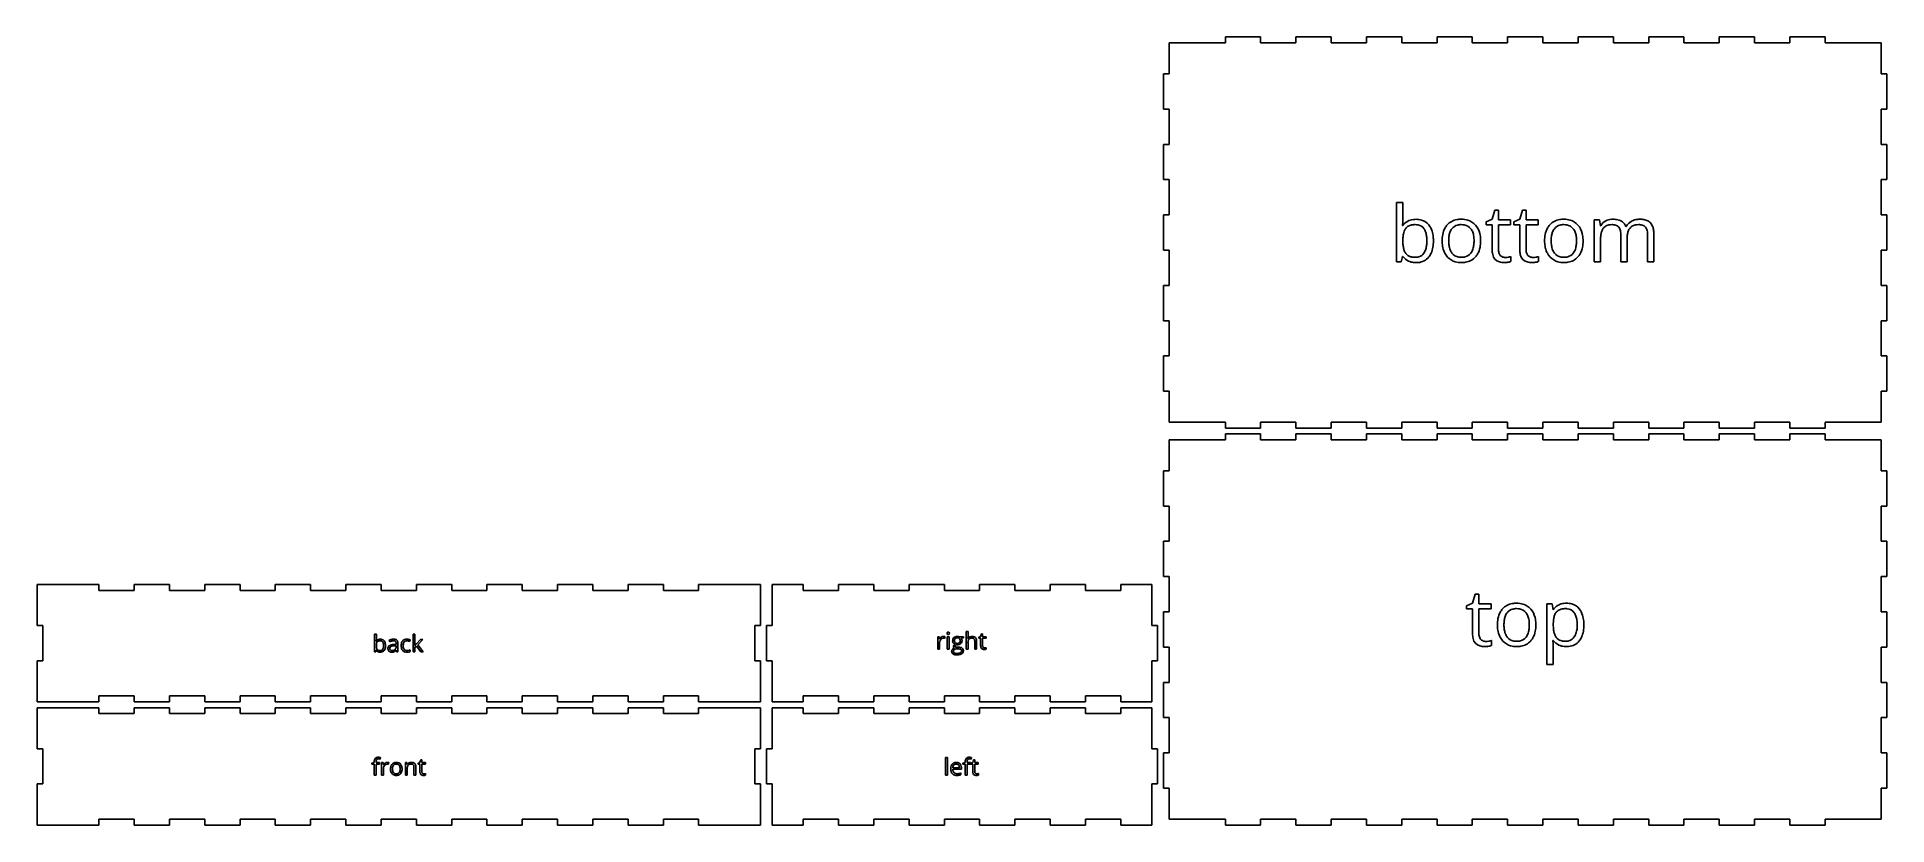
# Model space of a CAD drawing. Header units: millimetres. Extents: x 0 to 946, y 3 to 406.
import ezdxf

# ---------------------------------------------------------------- set-up
doc = ezdxf.new("R2010")
doc.units = ezdxf.units.MM

msp = doc.modelspace()

# ---------------------------------------------------------------- linework, layer by layer
at = {"layer": 'back_labelLayer'}
for p, q in [((172.56, 91.5), (172.56, 100.62)), ((172.56, 100.62), (173.53, 100.62)), ((173.49, 97.07), (173.53, 97.07)), ((173.53, 100.62), (173.53, 98.4)), ((180.45, 96.73), (180.15, 97.48)), ((182.54, 95.31), (183.63, 95.35)), ((183.61, 94.66), (182.64, 94.62)), ((183.61, 94.08), (183.61, 94.66)), ((183.63, 95.35), (183.63, 95.75)), ((184.58, 95.88), (184.58, 91.5)), ((190.87, 97.71), (190.57, 96.88)), ((192.3, 91.5), (192.3, 100.62)), ((192.3, 100.62), (193.26, 100.62)), ((193.21, 94.79), (193.26, 94.79)), ((193.26, 100.62), (193.26, 95.78)), ((194.03, 95.72), (196.1, 97.92)), ((197.26, 97.92), (194.66, 95.19)), ((194.66, 95.19), (197.44, 91.5)), ((196.1, 97.92), (197.26, 97.92)), ((173.26, 91.5), (172.56, 91.5)), ((173.46, 92.33), (173.26, 91.5)), ((173.53, 92.33), (173.46, 92.33)), ((183.67, 92.41), (183.62, 92.41)), ((183.86, 91.5), (183.67, 92.41)), ((184.58, 91.5), (183.86, 91.5)), ((190.78, 92.58), (190.78, 91.72)), ((193.26, 91.5), (192.3, 91.5)), ((193.99, 94.54), (193.26, 93.9)), ((193.26, 93.9), (193.26, 91.5)), ((196.26, 91.5), (193.99, 94.54)), ((197.44, 91.5), (196.26, 91.5))]:
    msp.add_line(p, q, dxfattribs=at)
for centre, radius, start, end in [((158.9, 98.2), 14.63, 355.72384, 358.1259), ((161.32, 98.03), 12.2, 355.47193, 355.65233), ((153.25, 98.39), 20.28, 358.1123, 0.04845), ((175.35, 95.8), 2.21, 95.18352, 145.11089), ((181.03, 94.72), 7.49, 177.61767, 180.0425), ((179.96, 94.69), 6.43, 179.77625, 185.70751), ((178.77, 94.84), 5.24, 171.0668, 177.84568), ((176.61, 95.19), 3.04, 160.89266, 171.2334), ((175.31, 95.65), 1.67, 143.33824, 161.25596), ((175, 95.85), 1.29, 120.14029, 142.42491), ((175.19, 95.5), 1.69, 100.44695, 119.67006), ((175.39, 94.48), 2.73, 89.57313, 100.73241), ((175.54, 94.71), 3.32, 89.87431, 96.81451), ((175.42, 94.96), 2.25, 78.67817, 90.37493), ((175.58, 95.05), 2.97, 74.23933, 90.56238), ((175.61, 95.77), 1.42, 35.54083, 79.80112), ((175.77, 95.78), 2.23, 38.56314, 74.06703), ((175.45, 95.66), 1.61, 32.70341, 35.52411), ((175.02, 95.41), 2.11, 15.77795, 32.01513), ((173.63, 95), 3.57, 6.16485, 16.03965), ((171.46, 94.75), 5.75, 359.7681, 6.3095), ((171.63, 94.71), 5.57, 353.49346, 0.22056), ((175.27, 95.38), 2.87, 16.47095, 38.40751), ((173.81, 94.93), 4.39, 5.13386, 16.79735), ((172.51, 94.68), 5.7, 350.65627, 0.33803), ((171.97, 94.73), 6.24, 359.87795, 5.40934), ((181.12, 93.34), 1.68, 115.49046, 182.35681), ((182.28, 93.53), 4.48, 106.35686, 118.33497), ((181.96, 91.8), 3.44, 101.3568, 117.07988), ((183.3, 90.88), 6.51, 112.21218, 115.96415), ((182.67, 92.49), 4.78, 103.62266, 112.43198), ((182.47, 92.94), 5.1, 104.51618, 106.54893), ((182.33, 93.52), 4.5, 90.07143, 104.6521), ((182.63, 88.64), 6.68, 92.46962, 101.70649), ((182.29, 94.06), 3.17, 90.44848, 103.76656), ((182.87, 87.48), 7.14, 91.8565, 96.44783), ((182.28, 94.82), 2.4, 83.65064, 90.17535), ((182.35, 93.92), 4.11, 81.56797, 90.32489), ((182.83, 85.82), 9.5, 91.7165, 92.90957), ((182.38, 95.63), 1.59, 70.57165, 83.99286), ((182.58, 96.19), 0.987, 42.72958, 71.03802), ((182.59, 95.47), 2.54, 68.22735, 81.74943), ((182.5, 96.15), 1.09, 20.40942, 41.44795), ((181.9, 95.92), 1.73, 7.82728, 20.60417), ((182.92, 96.29), 1.66, 47.86835, 68.2934), ((180.84, 95.76), 2.79, 359.6933, 8.00355), ((182.97, 96.4), 1.54, 19.23307, 46.67414), ((182.08, 96.06), 2.49, 6.33789, 19.68153), ((180.76, 95.9), 3.83, 359.80271, 6.65833), ((191.6, 94.7), 5.37, 169.89785, 180.3689), ((192.11, 94.66), 5.88, 179.93888, 183.9815), ((189.73, 95.05), 3.47, 153.08751, 170.10512), ((189.02, 95.39), 2.68, 138.65501, 152.68536), ((188.89, 95.49), 2.52, 101.49129, 138.3134), ((192.61, 94.7), 5.37, 174.53097, 180.15493), ((191.95, 94.66), 4.71, 179.70412, 188.07437), ((190.52, 94.93), 3.27, 160.14182, 175.13681), ((188.99, 95.53), 1.63, 114.42657, 161.66328), ((189.15, 95.02), 2.16, 88.71942, 112.56677), ((189.19, 94.22), 3.82, 89.58917, 102.17878), ((189.19, 95.02), 2.16, 87.67505, 89.97497), ((189.21, 93.65), 4.39, 77.77025, 89.94753), ((189.16, 94.39), 2.79, 81.69104, 87.50787), ((188.99, 93.17), 4.02, 77.29989, 81.73451), ((188.75, 92.05), 5.17, 74.7802, 77.44973), ((188.97, 92.86), 4.33, 68.32944, 74.88313), ((189.13, 93.19), 4.85, 74.67973, 77.95786), ((189.58, 94.82), 3.17, 70.09456, 74.73866), ((190.01, 95.99), 1.92, 63.50339, 70.18609), ((190.21, 96.42), 1.45, 62.92838, 63.1892), ((152.09, 97.65), 41.23, 356.02106, 356.05493), ((161.65, 97), 31.64, 356.0329, 356.64432), ((174.19, 96.27), 19.08, 356.63253, 357.49097), ((181.74, 95.94), 11.53, 357.50416, 358.33076), ((186.78, 95.8), 6.48, 358.27397, 359.89278), ((197.96, 91.46), 5.76, 142.32331, 144.7075), ((201.03, 89.1), 9.63, 140.43316, 142.33659), ((205.02, 85.81), 14.81, 139.27995, 140.4703), ((209.64, 81.83), 20.9, 138.34173, 139.28775), ((175.29, 93.58), 2.15, 215.58504, 245.83616), ((177.43, 94.43), 3.88, 185.59249, 194.20508), ((175.8, 94.01), 2.2, 193.94304, 208.02183), ((175.15, 93.67), 1.47, 208.55365, 217.56048), ((175.09, 93.65), 1.41, 218.16905, 253.80473), ((175.45, 93.96), 2.57, 245.98017, 255.54555), ((175.36, 94.46), 2.26, 253.13821, 266.84834), ((175.53, 94.33), 2.95, 255.77554, 270.31856), ((175.43, 95.32), 3.13, 266.37758, 270.05105), ((175.45, 94.14), 1.94, 269.38687, 285.86308), ((175.55, 94.68), 3.3, 269.92254, 275.54817), ((175.71, 93.7), 2.3, 274.064, 321.4081), ((175.6, 93.62), 1.4, 286.0163, 326.84973), ((174.9, 94.08), 2.23, 326.7105, 343.66616), ((173.6, 94.47), 3.59, 343.41711, 353.63694), ((175.37, 93.97), 2.73, 321.31615, 335.54363), ((174.5, 94.35), 3.69, 335.83061, 350.82548), ((181.88, 93.26), 2.45, 179.54575, 192.69491), ((181.06, 93.05), 1.6, 192.08277, 227.45207), ((181.1, 93.12), 1.67, 227.76891, 237.80504), ((181.24, 93.38), 1.97, 238.32734, 258.91835), ((181.99, 93.27), 1.54, 171.21218, 180.20578), ((181.84, 93.25), 1.39, 179.52659, 192.77871), ((181.5, 93.37), 1.04, 120.97341, 172.41799), ((181.37, 93.14), 0.906, 192.32644, 222.058), ((181.34, 93.12), 0.866, 222.58041, 229.25477), ((181.46, 93.27), 1.06, 229.78371, 254.27242), ((181.45, 94.37), 2.98, 258.67197, 270.40476), ((181.75, 92.99), 1.49, 113.58868, 121.68051), ((182.11, 92.12), 2.43, 102.79955, 113.24329), ((181.61, 93.79), 1.61, 253.93966, 266.45339), ((181.48, 95.76), 4.38, 269.95387, 273.14909), ((181.66, 94.37), 2.19, 266.07823, 270.05895), ((182.55, 90.27), 4.34, 96.35455, 102.99529), ((181.69, 94.86), 2.68, 269.5792, 282.04136), ((181.55, 94.69), 3.31, 272.93347, 281.41394), ((181.76, 93.65), 2.24, 281.29793, 293.73136), ((181.88, 94), 1.79, 281.71207, 306.45942), ((181.92, 93.23), 1.79, 294.39331, 304.73715), ((181.97, 93.85), 1.62, 306.98812, 313.85593), ((181.45, 93.91), 2.62, 304.84858, 314.85309), ((181.96, 93.85), 1.63, 314.1892, 347.42697), ((180.46, 94.91), 4.03, 314.7445, 321.70718), ((181.14, 94.06), 2.47, 346.91773, 0.28248), ((180.51, 94.08), 3.1, 359.817, 359.99895), ((190.53, 94.52), 4.29, 183.59138, 196.35395), ((189.11, 94.09), 2.81, 196.01667, 221.13493), ((188.83, 93.88), 2.47, 221.79764, 256.80204), ((190.25, 94.41), 3, 187.93153, 200.38856), ((189.33, 94.07), 2.02, 200.41833, 216.63925), ((188.95, 93.79), 1.54, 216.96953, 261.31031), ((189.12, 95.02), 3.64, 256.42439, 270.48897), ((189.12, 94.59), 2.35, 260.13598, 270.2692), ((189.11, 96.3), 4.07, 270.26583, 286.28914), ((189.16, 96.72), 5.33, 269.96555, 272.86432), ((189.24, 95.47), 4.08, 272.59803, 282.18787), ((189.52, 94.18), 2.77, 282.03443, 296.94545), ((188.86, 97.23), 5.03, 286.04608, 292.36538)]:
    msp.add_arc(centre, radius, start, end, dxfattribs=at)
at = {"layer": 'back_outsideCutPath'}
for p, q in [((0, 126), (0, 105.02)), ((13.62, 126), (0, 126)), ((31.66, 126), (13.62, 126)), ((31.66, 123), (31.66, 126)), ((49.7, 123), (31.66, 123)), ((67.74, 126), (49.7, 126)), ((49.7, 126), (49.7, 123)), ((67.74, 123), (67.74, 126)), ((85.78, 123), (67.74, 123)), ((103.82, 126), (85.78, 126)), ((85.78, 126), (85.78, 123)), ((103.82, 123), (103.82, 126)), ((121.86, 123), (103.82, 123)), ((139.9, 126), (121.86, 126)), ((121.86, 126), (121.86, 123)), ((139.9, 123), (139.9, 126)), ((157.94, 123), (139.9, 123)), ((175.98, 126), (157.94, 126)), ((157.94, 126), (157.94, 123)), ((175.98, 123), (175.98, 126)), ((194.02, 123), (175.98, 123)), ((212.06, 126), (194.02, 126)), ((194.02, 126), (194.02, 123)), ((212.06, 123), (212.06, 126)), ((230.1, 123), (212.06, 123)), ((248.14, 126), (230.1, 126)), ((230.1, 126), (230.1, 123)), ((248.14, 123), (248.14, 126)), ((266.18, 123), (248.14, 123)), ((284.22, 126), (266.18, 126)), ((266.18, 126), (266.18, 123)), ((284.22, 123), (284.22, 126)), ((302.26, 123), (284.22, 123)), ((320.3, 126), (302.26, 126)), ((302.26, 126), (302.26, 123)), ((320.3, 123), (320.3, 126)), ((338.34, 123), (320.3, 123)), ((370, 126), (338.34, 126)), ((338.34, 126), (338.34, 123)), ((370, 123.06), (370, 126)), ((370, 105.02), (370, 123.06)), ((0, 105.02), (3, 105.02)), ((3, 105.02), (3, 86.98)), ((367, 86.98), (367, 105.02)), ((367, 105.02), (370, 105.02)), ((3, 86.98), (0, 86.98)), ((0, 86.98), (0, 68.94)), ((370, 86.98), (367, 86.98)), ((370, 66), (370, 86.98)), ((0, 68.94), (0, 66)), ((31.66, 66), (31.66, 69)), ((31.66, 69), (49.7, 69)), ((49.7, 69), (49.7, 66)), ((67.74, 66), (67.74, 69)), ((67.74, 69), (85.78, 69)), ((85.78, 69), (85.78, 66)), ((103.82, 66), (103.82, 69)), ((103.82, 69), (121.86, 69)), ((121.86, 69), (121.86, 66)), ((139.9, 66), (139.9, 69)), ((139.9, 69), (157.94, 69)), ((157.94, 69), (157.94, 66)), ((175.98, 66), (175.98, 69)), ((175.98, 69), (194.02, 69)), ((194.02, 69), (194.02, 66)), ((212.06, 66), (212.06, 69)), ((212.06, 69), (230.1, 69)), ((230.1, 69), (230.1, 66)), ((248.14, 66), (248.14, 69)), ((248.14, 69), (266.18, 69)), ((266.18, 69), (266.18, 66)), ((284.22, 66), (284.22, 69)), ((284.22, 69), (302.26, 69)), ((302.26, 69), (302.26, 66)), ((320.3, 66), (320.3, 69)), ((320.3, 69), (338.34, 69)), ((338.34, 69), (338.34, 66)), ((0, 66), (31.66, 66)), ((49.7, 66), (67.74, 66)), ((85.78, 66), (103.82, 66)), ((121.86, 66), (139.9, 66)), ((157.94, 66), (175.98, 66)), ((194.02, 66), (212.06, 66)), ((230.1, 66), (248.14, 66)), ((266.18, 66), (284.22, 66)), ((302.26, 66), (320.3, 66)), ((338.34, 66), (356.38, 66)), ((356.38, 66), (370, 66))]:
    msp.add_line(p, q, dxfattribs=at)
at = {"layer": 'bottom_labelLayer'}
for p, q in [((695.2, 291), (695.2, 321.39)), ((695.2, 321.39), (698.44, 321.39)), ((698.44, 321.39), (698.44, 314.01)), ((741.04, 311.45), (744.11, 312.8)), ((744.11, 312.8), (745.47, 317.37)), ((745.47, 317.37), (747.35, 317.37)), ((747.35, 317.37), (747.35, 312.41)), ((747.35, 312.41), (753.56, 312.41)), ((753.56, 312.41), (753.56, 309.89)), ((755.16, 311.45), (758.23, 312.8)), ((758.23, 312.8), (759.59, 317.37)), ((759.59, 317.37), (761.47, 317.37)), ((761.47, 317.37), (761.47, 312.41)), ((761.47, 312.41), (767.68, 312.41)), ((767.68, 312.41), (767.68, 309.89)), ((796.27, 291), (796.27, 312.41)), ((796.27, 312.41), (798.91, 312.41)), ((798.91, 312.41), (799.44, 309.48)), ((698.29, 309.56), (698.44, 309.56)), ((741.04, 309.89), (741.04, 311.45)), ((744.11, 309.89), (741.04, 309.89)), ((744.11, 297.15), (744.11, 309.89)), ((753.56, 309.89), (747.35, 309.89)), ((747.35, 309.89), (747.35, 297.29)), ((755.16, 309.89), (755.16, 311.45)), ((758.23, 309.89), (755.16, 309.89)), ((758.23, 297.15), (758.23, 309.89)), ((767.68, 309.89), (761.47, 309.89)), ((761.47, 309.89), (761.47, 297.29)), ((799.44, 309.48), (799.59, 309.48)), ((809.91, 291), (809.91, 304.93)), ((812.48, 309.16), (812.64, 309.16)), ((813.15, 302.95), (813.15, 291)), ((823.56, 291), (823.56, 304.93)), ((826.8, 304.97), (826.8, 291)), ((698.21, 293.75), (697.52, 291)), ((698.44, 293.75), (698.21, 293.75)), ((753.71, 293.68), (753.71, 291.2)), ((767.84, 293.68), (767.84, 291.2)), ((799.52, 302.23), (799.52, 291)), ((697.52, 291), (695.2, 291)), ((799.52, 291), (796.27, 291)), ((813.15, 291), (809.91, 291)), ((826.8, 291), (823.56, 291))]:
    msp.add_line(p, q, dxfattribs=at)
for centre, radius, start, end in [((630.84, 313.95), 67.6, 358.11232, 0.04844), ((704.49, 305.34), 7.37, 95.18351, 145.1109), ((705.14, 301.69), 11.07, 89.87434, 96.81454), ((705.26, 302.85), 9.91, 74.23934, 90.56238), ((705.91, 305.25), 7.42, 38.56313, 74.06704), ((727.51, 304.14), 8.58, 99.17594, 137.98327), ((728.34, 300.21), 12.59, 89.73263, 100.07598), ((728.51, 301.9), 10.89, 73.52228, 90.56922), ((729.15, 304.22), 8.49, 41.14456, 73.21339), ((779.91, 304.14), 8.58, 99.17594, 137.98327), ((780.75, 300.21), 12.59, 89.73263, 100.07598), ((780.91, 301.9), 10.89, 73.52228, 90.56922), ((781.55, 304.22), 8.49, 41.14456, 73.21339), ((805.74, 305.09), 7.7, 93.83433, 117.50721), ((805.92, 303.5), 9.3, 89.96621, 94.28313), ((806.02, 302.18), 10.61, 77.55722, 90.5513), ((807.01, 306.42), 6.27, 52.7027, 78.00538), ((819.26, 304.57), 8.21, 95.86352, 117.96932), ((819.54, 302.57), 10.23, 89.91969, 96.26176), ((819.63, 301.53), 11.27, 79.9361, 90.38037), ((820.38, 305.59), 7.13, 62.97232, 80.16651), ((649.66, 313.32), 48.77, 355.72387, 358.1259), ((657.96, 312.75), 40.45, 355.47155, 355.65294), ((723.42, 301.74), 24.98, 177.61768, 180.04252), ((715.91, 302.12), 17.46, 171.06679, 177.84568), ((708.69, 303.29), 10.14, 160.89264, 171.23342), ((704.36, 304.83), 5.55, 143.33823, 161.25599), ((703.32, 305.51), 4.31, 120.14029, 142.4249), ((703.95, 304.34), 5.64, 100.44694, 119.67008), ((704.62, 300.93), 9.11, 89.57313, 100.73243), ((704.74, 302.55), 7.5, 78.67814, 90.37495), ((705.38, 305.24), 4.73, 35.54084, 79.80113), ((704.85, 304.87), 5.38, 32.7034, 35.52425), ((703.4, 304.04), 7.05, 15.77795, 32.01513), ((698.75, 302.67), 11.89, 6.16487, 16.03964), ((691.53, 301.84), 19.16, 359.76807, 6.30953), ((704.23, 303.94), 9.55, 16.47093, 38.40753), ((699.37, 302.42), 14.64, 5.13384, 16.79734), ((693.24, 301.77), 20.81, 359.87792, 5.40936), ((735.35, 301.84), 16.83, 169.2443, 180.38808), ((729.64, 302.97), 11.01, 150.71115, 169.46954), ((727.81, 303.9), 8.96, 138.17594, 150.22874), ((739.01, 301.8), 17.13, 173.00862, 180.24638), ((732.82, 302.59), 10.89, 162.06532, 173.16748), ((728.85, 303.91), 6.7, 142.90258, 162.37495), ((727.59, 304.8), 5.16, 103.46852, 142.31189), ((728.23, 302.33), 7.72, 89.48059, 103.8805), ((728.35, 301.87), 8.18, 79.34534, 90.31748), ((728.97, 304.64), 5.33, 37.95776, 80.40062), ((727.88, 303.87), 6.68, 20.02571, 37.43505), ((724.58, 302.66), 10.19, 7.74399, 20.06902), ((718.65, 301.81), 16.18, 359.70756, 7.89727), ((727.93, 303.18), 10.1, 13.50144, 41.07034), ((723.22, 301.94), 14.97, 1.12772, 13.88001), ((787.76, 301.84), 16.83, 169.2443, 180.38808), ((782.04, 302.97), 11.01, 150.71115, 169.46954), ((780.21, 303.9), 8.96, 138.17594, 150.22874), ((791.41, 301.8), 17.13, 173.00862, 180.24638), ((785.22, 302.59), 10.89, 162.06532, 173.16748), ((781.25, 303.91), 6.7, 142.90258, 162.37495), ((779.99, 304.8), 5.16, 103.46852, 142.31189), ((780.64, 302.33), 7.72, 89.48059, 103.8805), ((780.75, 301.87), 8.18, 79.34534, 90.31748), ((781.37, 304.64), 5.33, 37.95776, 80.40062), ((780.28, 303.87), 6.68, 20.02571, 37.43505), ((776.98, 302.66), 10.19, 7.74399, 20.06902), ((771.05, 301.81), 16.18, 359.70756, 7.89727), ((780.33, 303.18), 10.1, 13.50144, 41.07034), ((775.62, 301.94), 14.97, 1.12772, 13.88001), ((822.09, 302.24), 22.57, 178.0976, 180.02533), ((815.81, 302.52), 16.29, 171.30419, 178.35016), ((805.09, 306.25), 6.37, 117.12095, 149.54237), ((809.25, 303.55), 9.64, 161.02344, 171.44691), ((805.28, 304.95), 5.44, 143.07698, 161.39138), ((804.29, 305.62), 4.25, 123.70207, 142.30219), ((804.71, 304.89), 5.09, 101.15464, 123.06557), ((805.33, 301.99), 8.05, 89.55733, 101.48322), ((805.4, 302.45), 7.59, 85.52381, 90.07933), ((805.62, 304.65), 5.38, 72.3601, 85.95618), ((806.25, 306.53), 3.4, 41.06107, 72.89936), ((805.81, 306.24), 3.92, 20.70711, 40.02176), ((803.86, 305.5), 6, 7.98647, 20.79495), ((800.34, 304.98), 9.56, 359.69484, 8.14714), ((807.36, 307.07), 5.54, 22.20979, 51.49705), ((818.51, 305.8), 6.77, 119.40418, 150.18288), ((827.4, 303.03), 14.26, 172.37764, 180.18297), ((831.12, 302.95), 17.97, 179.89426, 180.00041), ((821.99, 303.78), 8.79, 160.87318, 172.52724), ((818.76, 304.93), 5.36, 140.97653, 161.16994), ((817.9, 305.56), 4.29, 122.35972, 140.28841), ((819.26, 304.66), 8.13, 118.25836, 120.06298), ((818.37, 304.71), 5.27, 101.00323, 121.78405), ((819, 301.7), 8.34, 89.56214, 101.29617), ((819.08, 302.52), 7.53, 85.81445, 90.06853), ((819.27, 304.65), 5.38, 72.63955, 86.2568), ((819.89, 306.52), 3.41, 41.04081, 73.17926), ((819.46, 306.24), 3.92, 20.70711, 40.02176), ((817.52, 305.5), 6, 7.98647, 20.79495), ((813.99, 304.98), 9.56, 359.69484, 8.14714), ((821.17, 307.21), 5.34, 44.229, 62.62291), ((820.93, 307.1), 5.58, 19.5612, 43.31612), ((817.54, 305.83), 9.2, 7.50419, 19.96453), ((811.93, 305.04), 14.87, 359.71074, 7.69073), ((719.88, 301.64), 21.44, 179.77626, 185.70753), ((704.28, 297.93), 7.18, 215.58502, 245.83616), ((711.43, 300.77), 12.94, 185.59249, 194.20506), ((706.01, 299.36), 7.35, 193.94304, 208.02184), ((703.82, 298.25), 4.89, 208.55364, 217.56056), ((703.64, 298.17), 4.7, 218.16905, 253.80471), ((704.52, 300.86), 7.53, 253.13824, 266.84831), ((704.76, 303.75), 10.42, 266.37757, 270.05105), ((704.84, 299.79), 6.46, 269.3869, 285.86307), ((705.69, 298.32), 7.68, 274.06401, 321.4081), ((705.32, 298.05), 4.66, 286.01629, 326.84974), ((703, 299.59), 7.44, 326.7105, 343.66617), ((698.66, 300.91), 11.98, 343.41715, 353.63691), ((692.11, 301.69), 18.58, 353.49347, 0.22055), ((704.58, 299.23), 9.11, 321.31614, 335.54361), ((701.66, 300.48), 12.29, 335.83059, 350.82549), ((695.04, 301.61), 19.01, 350.65628, 0.33804), ((734.74, 301.66), 16.22, 179.77447, 189.09329), ((730.57, 300.95), 11.99, 188.91025, 205.31714), ((729.34, 300.44), 10.66, 205.65602, 208.44614), ((727.73, 299.46), 8.78, 207.7947, 238.67579), ((738.3, 301.64), 16.42, 179.70596, 187.91607), ((732.28, 300.77), 10.33, 187.76392, 200.09768), ((728.96, 299.56), 6.8, 200.08459, 216.91316), ((727.75, 298.69), 5.31, 217.30095, 261.70991), ((728.31, 301.38), 8.05, 260.50332, 270.24767), ((728.42, 300.86), 7.53, 269.44816, 284.72557), ((729.01, 298.64), 5.24, 284.56623, 322.63338), ((729.13, 299.33), 8.64, 278.89592, 317.99791), ((727.62, 299.65), 6.96, 323.00892, 342.63905), ((723.63, 300.95), 11.15, 342.36157, 353.75376), ((717.75, 301.66), 17.08, 353.53631, 0.20142), ((728.81, 299.58), 9.04, 318.14398, 329.75661), ((727.08, 300.49), 11, 330.25071, 349.41164), ((721.44, 301.61), 16.75, 349.17619, 0.38627), ((719.16, 301.73), 19.03, 359.9919, 1.54199), ((754.3, 297.04), 10.19, 179.35509, 192.84776), ((749.18, 295.66), 4.9, 190.38177, 253.87724), ((753.88, 297.25), 6.53, 179.64166, 189.75059), ((751.57, 296.84), 4.19, 189.54797, 205.78735), ((750.62, 296.4), 3.14, 206.12946, 221.40839), ((750.52, 296.32), 3.01, 221.59491, 262.35052), ((750.77, 297.62), 4.33, 261.32661, 270.19133), ((750.81, 303.93), 10.65, 269.88036, 278.30284), ((750.91, 303.1), 9.81, 278.41545, 279.0081), ((749.71, 310.74), 17.54, 278.95894, 280.51048), ((750.85, 304.63), 11.32, 280.48476, 282.62683), ((751.85, 300.19), 6.78, 282.58764, 285.57953), ((752.35, 298.35), 4.87, 285.72405, 286.25657), ((768.42, 297.04), 10.19, 179.35509, 192.84776), ((763.3, 295.66), 4.9, 190.38177, 253.87724), ((768, 297.25), 6.53, 179.64166, 189.75059), ((765.69, 296.84), 4.19, 189.54797, 205.78735), ((764.75, 296.4), 3.14, 206.12946, 221.40839), ((764.64, 296.32), 3.01, 221.59491, 262.35052), ((764.89, 297.62), 4.33, 261.32661, 270.19133), ((764.93, 303.93), 10.65, 269.88036, 278.30284), ((765.03, 303.1), 9.81, 278.41545, 279.0081), ((763.84, 310.74), 17.54, 278.95894, 280.51048), ((764.97, 304.63), 11.32, 280.48476, 282.62683), ((765.97, 300.19), 6.78, 282.58764, 285.57953), ((766.47, 298.35), 4.87, 285.72405, 286.25657), ((787.14, 301.66), 16.22, 179.77447, 189.09329), ((782.97, 300.95), 11.99, 188.91025, 205.31714), ((781.74, 300.44), 10.66, 205.65602, 208.44614), ((780.13, 299.46), 8.78, 207.7947, 238.67579), ((790.7, 301.64), 16.42, 179.70596, 187.91607), ((784.68, 300.77), 10.33, 187.76392, 200.09768), ((781.36, 299.56), 6.8, 200.08459, 216.91316), ((780.15, 298.69), 5.31, 217.30095, 261.70991), ((780.71, 301.38), 8.05, 260.50332, 270.24767), ((780.82, 300.86), 7.53, 269.44816, 284.72557), ((781.41, 298.64), 5.24, 284.56623, 322.63338), ((781.53, 299.33), 8.64, 278.89592, 317.99791), ((780.02, 299.65), 6.96, 323.00892, 342.63905), ((776.03, 300.95), 11.15, 342.36157, 353.75376), ((770.15, 301.66), 17.08, 353.53631, 0.20142), ((781.22, 299.58), 9.04, 318.14398, 329.75661), ((779.48, 300.49), 11, 330.25071, 349.41164), ((773.84, 301.61), 16.75, 349.17619, 0.38627), ((771.56, 301.73), 19.03, 359.9919, 1.54199), ((704.82, 299.2), 8.56, 245.98016, 255.54557), ((705.11, 300.44), 9.83, 255.77554, 270.31855), ((705.17, 301.61), 11, 269.92256, 275.54818), ((727.84, 299.68), 9.03, 238.81156, 253.24283), ((728.19, 301.02), 10.41, 253.54369, 270.41825), ((728.32, 303.2), 12.59, 269.75029, 279.80332), ((750.19, 299.08), 8.47, 253.78479, 270.88525), ((750.32, 298.92), 8.31, 270.00315, 270.76042), ((750.27, 300.72), 10.11, 270.89325, 275.54839), ((749.89, 304.64), 14.05, 275.52601, 279.29397), ((750.23, 302.75), 12.13, 279.1864, 280.11422), ((750.77, 299.8), 9.13, 280.00701, 283.37354), ((751.58, 296.41), 5.64, 283.30691, 288.1198), ((752.35, 294.08), 3.19, 287.9888, 295.30485), ((764.31, 299.08), 8.47, 253.78479, 270.88525), ((764.44, 298.92), 8.31, 270.00315, 270.76042), ((764.39, 300.72), 10.11, 270.89325, 275.54839), ((764.01, 304.64), 14.05, 275.52601, 279.29397), ((764.35, 302.75), 12.13, 279.1864, 280.11422), ((764.89, 299.8), 9.13, 280.00701, 283.37354), ((765.7, 296.41), 5.64, 283.30691, 288.1198), ((766.47, 294.08), 3.19, 287.9888, 295.30485), ((780.25, 299.68), 9.03, 238.81156, 253.24283), ((780.59, 301.02), 10.41, 253.54369, 270.41825), ((780.72, 303.2), 12.59, 269.75029, 279.80332)]:
    msp.add_arc(centre, radius, start, end, dxfattribs=at)
at = {"layer": 'bottom_outsideCutPath'}
for p, q in [((579, 403), (579, 387.18)), ((589.62, 403), (579, 403)), ((607.66, 403), (589.62, 403)), ((625.7, 406), (607.66, 406)), ((607.66, 406), (607.66, 403)), ((625.7, 403), (625.7, 406)), ((643.74, 403), (625.7, 403)), ((661.78, 406), (643.74, 406)), ((643.74, 406), (643.74, 403)), ((661.78, 403), (661.78, 406)), ((679.82, 403), (661.78, 403)), ((697.86, 406), (679.82, 406)), ((679.82, 406), (679.82, 403)), ((697.86, 403), (697.86, 406)), ((715.9, 403), (697.86, 403)), ((733.94, 406), (715.9, 406)), ((715.9, 406), (715.9, 403)), ((733.94, 403), (733.94, 406)), ((751.98, 403), (733.94, 403)), ((770.02, 406), (751.98, 406)), ((751.98, 406), (751.98, 403)), ((770.02, 403), (770.02, 406)), ((788.06, 403), (770.02, 403)), ((806.1, 406), (788.06, 406)), ((788.06, 406), (788.06, 403)), ((806.1, 403), (806.1, 406)), ((824.14, 403), (806.1, 403)), ((842.18, 406), (824.14, 406)), ((824.14, 406), (824.14, 403)), ((842.18, 403), (842.18, 406)), ((860.22, 403), (842.18, 403)), ((878.26, 406), (860.22, 406)), ((860.22, 406), (860.22, 403)), ((878.26, 403), (878.26, 406)), ((896.3, 403), (878.26, 403)), ((914.34, 406), (896.3, 406)), ((896.3, 406), (896.3, 403)), ((914.34, 403), (914.34, 406)), ((943, 403), (914.34, 403)), ((943, 387.18), (943, 403)), ((579, 387.18), (576, 387.18)), ((576, 387.18), (576, 369.14)), ((946, 387.18), (943, 387.18)), ((946, 369.14), (946, 387.18)), ((576, 369.14), (579, 369.14)), ((579, 369.14), (579, 351.1)), ((943, 351.1), (943, 369.14)), ((943, 369.14), (946, 369.14)), ((579, 351.1), (576, 351.1)), ((576, 351.1), (576, 333.06)), ((946, 351.1), (943, 351.1)), ((946, 333.06), (946, 351.1)), ((576, 333.06), (579, 333.06)), ((579, 333.06), (579, 315.02)), ((943, 315.02), (943, 333.06)), ((943, 333.06), (946, 333.06)), ((579, 315.02), (576, 315.02)), ((576, 315.02), (576, 296.98)), ((946, 315.02), (943, 315.02)), ((946, 296.98), (946, 315.02)), ((576, 296.98), (579, 296.98)), ((579, 296.98), (579, 278.94)), ((943, 278.94), (943, 296.98)), ((943, 296.98), (946, 296.98)), ((579, 278.94), (576, 278.94)), ((576, 278.94), (576, 260.9)), ((946, 278.94), (943, 278.94)), ((946, 260.9), (946, 278.94)), ((576, 260.9), (579, 260.9)), ((579, 260.9), (579, 242.86)), ((943, 242.86), (943, 260.9)), ((943, 260.9), (946, 260.9)), ((579, 242.86), (576, 242.86)), ((576, 242.86), (576, 224.82)), ((946, 242.86), (943, 242.86)), ((946, 224.82), (946, 242.86)), ((576, 224.82), (579, 224.82)), ((579, 224.82), (579, 209)), ((943, 209), (943, 224.82)), ((943, 224.82), (946, 224.82)), ((579, 209), (607.66, 209)), ((607.66, 209), (607.66, 206)), ((625.7, 206), (625.7, 209)), ((625.7, 209), (643.74, 209)), ((643.74, 209), (643.74, 206)), ((661.78, 206), (661.78, 209)), ((661.78, 209), (679.82, 209)), ((679.82, 209), (679.82, 206)), ((697.86, 206), (697.86, 209)), ((697.86, 209), (715.9, 209)), ((715.9, 209), (715.9, 206)), ((733.94, 206), (733.94, 209)), ((733.94, 209), (751.98, 209)), ((751.98, 209), (751.98, 206)), ((770.02, 206), (770.02, 209)), ((770.02, 209), (788.06, 209)), ((788.06, 209), (788.06, 206)), ((806.1, 206), (806.1, 209)), ((806.1, 209), (824.14, 209)), ((824.14, 209), (824.14, 206)), ((842.18, 206), (842.18, 209)), ((842.18, 209), (860.22, 209)), ((860.22, 209), (860.22, 206)), ((878.26, 206), (878.26, 209)), ((878.26, 209), (896.3, 209)), ((896.3, 209), (896.3, 206)), ((914.34, 206), (914.34, 209)), ((914.34, 209), (932.38, 209)), ((932.38, 209), (943, 209)), ((607.66, 206), (625.7, 206)), ((643.74, 206), (661.78, 206)), ((679.82, 206), (697.86, 206)), ((715.9, 206), (733.94, 206)), ((751.98, 206), (770.02, 206)), ((788.06, 206), (806.1, 206)), ((824.14, 206), (842.18, 206)), ((860.22, 206), (878.26, 206)), ((896.3, 206), (914.34, 206))]:
    msp.add_line(p, q, dxfattribs=at)
at = {"layer": 'front_labelLayer'}
for p, q in [((171.3, 34.57), (172.45, 34.92)), ((171.3, 34.13), (171.3, 34.57)), ((172.45, 34.13), (171.3, 34.13)), ((172.45, 34.92), (172.45, 35.28)), ((172.45, 28.47), (172.45, 34.13)), ((173.42, 28.47), (172.45, 28.47)), ((173.42, 35.31), (173.42, 34.89)), ((173.42, 34.89), (175.06, 34.89)), ((175.06, 34.13), (173.42, 34.13)), ((173.42, 34.13), (173.42, 28.47)), ((175.06, 34.89), (175.06, 34.13)), ((175.72, 37.44), (175.46, 36.67)), ((176.23, 28.47), (176.23, 34.89)), ((176.23, 34.89), (177.03, 34.89)), ((177.2, 28.47), (176.23, 28.47)), ((177.03, 34.89), (177.15, 33.7)), ((177.15, 33.7), (177.19, 33.7)), ((177.2, 31.91), (177.2, 28.47)), ((179.93, 34.94), (179.79, 34.03)), ((188.38, 28.47), (188.38, 34.89)), ((188.38, 34.89), (189.17, 34.89)), ((189.35, 28.47), (188.38, 28.47)), ((189.17, 34.89), (189.33, 34.01)), ((189.33, 34.01), (189.37, 34.01)), ((189.35, 31.84), (189.35, 28.47)), ((192.77, 28.47), (192.77, 32.62)), ((193.75, 28.47), (192.77, 28.47)), ((193.75, 32.66), (193.75, 28.47)), ((194.89, 34.6), (195.81, 35.01)), ((194.89, 34.13), (194.89, 34.6)), ((195.81, 34.13), (194.89, 34.13)), ((195.81, 35.01), (196.22, 36.38)), ((195.81, 30.31), (195.81, 34.13)), ((196.22, 36.38), (196.79, 36.38)), ((196.79, 36.38), (196.79, 34.89)), ((196.79, 34.89), (198.65, 34.89)), ((198.65, 34.13), (196.79, 34.13)), ((196.79, 34.13), (196.79, 30.35)), ((198.65, 34.89), (198.65, 34.13)), ((198.7, 29.27), (198.7, 28.53))]:
    msp.add_line(p, q, dxfattribs=at)
for centre, radius, start, end in [((176.39, 35.33), 3.94, 167.5776, 180.65866), ((174.54, 35.76), 2.04, 141.74339, 168.23222), ((174.24, 35.92), 1.71, 98.25516, 139.62034), ((178.02, 35.31), 4.59, 178.19739, 180.02325), ((176.76, 35.36), 3.33, 171.65276, 178.43838), ((175.43, 35.56), 1.99, 161.84379, 171.78469), ((174.61, 35.84), 1.13, 145.06882, 162.18022), ((174.37, 35.99), 0.842, 102.76777, 144.33802), ((174.5, 34.69), 2.96, 89.66971, 99.93142), ((174.49, 35.54), 1.31, 89.48588, 103.41971), ((174.5, 34.76), 2.09, 83.07605, 89.79269), ((174.5, 34.52), 3.13, 81.56409, 89.70177), ((174.37, 33.73), 3.13, 76.51838, 83.02163), ((174.28, 32.98), 4.68, 75.97398, 81.65651), ((174, 32.17), 4.72, 71.96129, 76.59184), ((173.91, 31.41), 6.3, 73.29637, 76.09458), ((180.05, 32.09), 3.28, 139.41395, 150.60325), ((180.16, 31.92), 2.95, 173.69079, 180.08831), ((179.43, 32.03), 2.22, 138.95759, 174.54221), ((179.47, 32.59), 2.51, 124.23212, 139.41612), ((179.49, 31.97), 2.31, 135.62073, 138.8378), ((179.08, 32.44), 1.69, 89.63353, 137.08808), ((179.15, 33.07), 1.94, 89.67967, 124.44056), ((179.09, 31.84), 2.28, 87.34372, 89.96587), ((179.17, 30.54), 4.47, 84.99229, 90.12813), ((179.05, 31.14), 2.99, 81.58846, 87.19168), ((178.86, 29.85), 4.29, 77.44541, 81.63599), ((179.28, 31.74), 3.26, 78.48921, 85.02658), ((185.82, 31.72), 5.05, 169.2443, 180.38808), ((185.64, 31.67), 4.87, 179.77448, 189.09328), ((184.39, 31.45), 3.6, 188.91026, 205.31714), ((184.11, 32.06), 3.3, 150.71114, 169.46954), ((184.02, 31.3), 3.2, 205.65593, 208.4461), ((183.54, 31), 2.63, 207.7947, 238.67581), ((183.56, 32.34), 2.69, 138.17593, 150.22876), ((183.47, 32.41), 2.57, 99.17594, 137.98327), ((186.92, 31.71), 5.14, 173.00863, 180.24637), ((186.71, 31.66), 4.93, 179.70598, 187.91605), ((185.06, 31.94), 3.27, 162.06532, 173.16749), ((184.9, 31.4), 3.1, 187.7639, 200.0977), ((183.87, 32.34), 2.01, 142.90254, 162.37498), ((183.9, 31.04), 2.04, 200.08461, 216.91315), ((183.57, 31.07), 2.71, 238.81156, 253.24281), ((183.49, 32.61), 1.55, 103.46852, 142.3119), ((183.54, 30.78), 1.59, 217.30097, 261.7099), ((183.67, 31.47), 3.12, 253.54368, 270.41826), ((183.72, 31.23), 3.78, 89.73265, 100.07597), ((183.69, 31.87), 2.31, 89.4806, 103.88052), ((183.71, 31.58), 2.42, 260.50328, 270.24771), ((183.71, 32.13), 3.78, 269.75027, 279.80332), ((183.72, 31.73), 2.45, 79.34536, 90.31748), ((183.74, 31.42), 2.26, 269.44815, 284.72559), ((183.77, 31.74), 3.27, 73.52229, 90.56922), ((183.91, 32.56), 1.6, 37.95777, 80.40062), ((183.92, 30.76), 1.57, 284.56623, 322.63338), ((183.95, 30.97), 2.59, 278.89592, 317.99791), ((183.96, 32.44), 2.55, 41.14456, 73.21339), ((183.58, 32.33), 2, 20.0257, 37.43504), ((183.5, 31.06), 2.09, 323.00891, 342.63906), ((182.59, 31.96), 3.06, 7.74398, 20.06904), ((182.31, 31.45), 3.35, 342.3616, 353.75373), ((180.81, 31.71), 4.85, 359.70756, 7.89728), ((180.54, 31.67), 5.12, 353.53629, 0.20144), ((183.6, 32.12), 3.03, 13.50144, 41.07034), ((183.86, 31.04), 2.71, 318.14395, 329.75664), ((183.34, 31.31), 3.3, 330.25069, 349.41166), ((182.18, 31.75), 4.49, 1.12771, 13.88), ((181.65, 31.65), 5.02, 349.17619, 0.38625), ((180.96, 31.69), 5.71, 359.9919, 1.54205), ((193.95, 31.91), 4.6, 171.1766, 178.32177), ((195.58, 31.84), 6.23, 178.08105, 180.02371), ((191.04, 32.96), 1.97, 116.94429, 147.65257), ((192.14, 32.2), 2.77, 159.95343, 171.38013), ((191.04, 32.62), 1.59, 140.15194, 160.31464), ((190.86, 32.74), 1.37, 118.54394, 139.1927), ((191.24, 32.61), 2.37, 115.80711, 117.60686), ((191.07, 32.33), 1.83, 100.11764, 118.16026), ((191.35, 32.37), 2.63, 94.32268, 115.54543), ((191.28, 31.24), 2.94, 89.59329, 100.37181), ((191.41, 31.82), 3.18, 89.95793, 94.71086), ((191.3, 31.6), 2.58, 84.01982, 90.15102), ((191.44, 31.17), 3.84, 80.55852, 90.35385), ((191.4, 32.43), 1.74, 71.08277, 84.36915), ((191.62, 33.04), 1.1, 43.37908, 71.53861), ((191.68, 32.56), 2.43, 65.1094, 80.76383), ((191.56, 33.01), 1.16, 22.70246, 42.34195), ((191.04, 32.8), 1.72, 8.49317, 22.65797), ((191.96, 33.18), 1.75, 46.55845, 64.87825), ((190.02, 32.64), 2.75, 359.67144, 8.68773), ((191.98, 33.24), 1.69, 19.38488, 45.59971), ((191, 32.88), 2.73, 6.96335, 19.83634), ((189.5, 32.67), 4.24, 359.76315, 7.21157), ((198.87, 30.28), 3.06, 179.35508, 192.84778), ((197.34, 29.86), 1.47, 190.38177, 253.87724), ((198.74, 30.34), 1.96, 179.64165, 189.75062), ((198.05, 30.22), 1.26, 189.54794, 205.78738), ((197.77, 30.09), 0.943, 206.12949, 221.40836), ((197.64, 30.89), 2.54, 253.78479, 270.88527), ((197.74, 30.06), 0.904, 221.59493, 262.35052), ((197.81, 30.45), 1.3, 261.32654, 270.19137), ((197.82, 32.35), 3.19, 269.88033, 278.30281), ((197.55, 32.56), 4.22, 275.52606, 279.29388), ((197.65, 31.99), 3.64, 279.1865, 280.11435), ((197.85, 32.1), 2.94, 278.41546, 279.0082), ((197.81, 31.11), 2.74, 280.00702, 283.3735), ((197.5, 34.39), 5.26, 278.95901, 280.51039), ((198.06, 30.09), 1.69, 283.30688, 288.11982), ((197.84, 32.56), 3.4, 280.48467, 282.62679), ((198.14, 31.23), 2.03, 282.58766, 285.57945), ((198.29, 29.39), 0.957, 287.98894, 295.30483), ((198.29, 30.68), 1.46, 285.7245, 286.25605), ((197.68, 30.84), 2.49, 270.0035, 270.76077), ((197.66, 31.38), 3.03, 270.89321, 275.54843)]:
    msp.add_arc(centre, radius, start, end, dxfattribs=at)
at = {"layer": 'front_outsideCutPath'}
for p, q in [((0, 63), (0, 42.02)), ((13.62, 63), (0, 63)), ((31.66, 63), (13.62, 63)), ((31.66, 60), (31.66, 63)), ((49.7, 60), (31.66, 60)), ((67.74, 63), (49.7, 63)), ((49.7, 63), (49.7, 60)), ((67.74, 60), (67.74, 63)), ((85.78, 60), (67.74, 60)), ((103.82, 63), (85.78, 63)), ((85.78, 63), (85.78, 60)), ((103.82, 60), (103.82, 63)), ((121.86, 60), (103.82, 60)), ((139.9, 63), (121.86, 63)), ((121.86, 63), (121.86, 60)), ((139.9, 60), (139.9, 63)), ((157.94, 60), (139.9, 60)), ((175.98, 63), (157.94, 63)), ((157.94, 63), (157.94, 60)), ((175.98, 60), (175.98, 63)), ((194.02, 60), (175.98, 60)), ((212.06, 63), (194.02, 63)), ((194.02, 63), (194.02, 60)), ((212.06, 60), (212.06, 63)), ((230.1, 60), (212.06, 60)), ((248.14, 63), (230.1, 63)), ((230.1, 63), (230.1, 60)), ((248.14, 60), (248.14, 63)), ((266.18, 60), (248.14, 60)), ((284.22, 63), (266.18, 63)), ((266.18, 63), (266.18, 60)), ((284.22, 60), (284.22, 63)), ((302.26, 60), (284.22, 60)), ((320.3, 63), (302.26, 63)), ((302.26, 63), (302.26, 60)), ((320.3, 60), (320.3, 63)), ((338.34, 60), (320.3, 60)), ((370, 63), (338.34, 63)), ((338.34, 63), (338.34, 60)), ((370, 60.06), (370, 63)), ((370, 42.02), (370, 60.06)), ((0, 42.02), (3, 42.02)), ((3, 42.02), (3, 23.98)), ((367, 23.98), (367, 42.02)), ((367, 42.02), (370, 42.02)), ((3, 23.98), (0, 23.98)), ((0, 23.98), (0, 5.94)), ((370, 23.98), (367, 23.98)), ((370, 3), (370, 23.98)), ((0, 5.94), (0, 3)), ((0, 3), (31.66, 3)), ((31.66, 3), (31.66, 6)), ((31.66, 6), (49.7, 6)), ((49.7, 6), (49.7, 3)), ((49.7, 3), (67.74, 3)), ((67.74, 3), (67.74, 6)), ((67.74, 6), (85.78, 6)), ((85.78, 6), (85.78, 3)), ((85.78, 3), (103.82, 3)), ((103.82, 3), (103.82, 6)), ((103.82, 6), (121.86, 6)), ((121.86, 6), (121.86, 3)), ((121.86, 3), (139.9, 3)), ((139.9, 3), (139.9, 6)), ((139.9, 6), (157.94, 6)), ((157.94, 6), (157.94, 3)), ((157.94, 3), (175.98, 3)), ((175.98, 3), (175.98, 6)), ((175.98, 6), (194.02, 6)), ((194.02, 6), (194.02, 3)), ((194.02, 3), (212.06, 3)), ((212.06, 3), (212.06, 6)), ((212.06, 6), (230.1, 6)), ((230.1, 6), (230.1, 3)), ((230.1, 3), (248.14, 3)), ((248.14, 3), (248.14, 6)), ((248.14, 6), (266.18, 6)), ((266.18, 6), (266.18, 3)), ((266.18, 3), (284.22, 3)), ((284.22, 3), (284.22, 6)), ((284.22, 6), (302.26, 6)), ((302.26, 6), (302.26, 3)), ((302.26, 3), (320.3, 3)), ((320.3, 3), (320.3, 6)), ((320.3, 6), (338.34, 6)), ((338.34, 6), (338.34, 3)), ((338.34, 3), (356.38, 3)), ((356.38, 3), (370, 3))]:
    msp.add_line(p, q, dxfattribs=at)
at = {"layer": 'left_labelLayer'}
for p, q in [((464.61, 28.47), (464.61, 37.59)), ((464.61, 37.59), (465.58, 37.59)), ((465.58, 28.47), (464.61, 28.47)), ((465.58, 37.59), (465.58, 28.47)), ((472.72, 31.5), (468.29, 31.5)), ((468.32, 32.29), (471.67, 32.29)), ((472.44, 29.63), (472.44, 28.77)), ((472.72, 32.12), (472.72, 31.5)), ((473.51, 34.57), (474.66, 34.92)), ((473.51, 34.13), (473.51, 34.57)), ((474.66, 34.13), (473.51, 34.13)), ((474.66, 34.92), (474.66, 35.28)), ((474.66, 28.47), (474.66, 34.13)), ((475.63, 28.47), (474.66, 28.47)), ((475.63, 35.31), (475.63, 34.89)), ((475.63, 34.89), (477.27, 34.89)), ((477.27, 34.13), (475.63, 34.13)), ((475.63, 34.13), (475.63, 28.47)), ((477.27, 34.89), (477.27, 34.13)), ((477.59, 34.6), (478.51, 35.01)), ((477.59, 34.13), (477.59, 34.6)), ((478.51, 34.13), (477.59, 34.13)), ((477.92, 37.44), (477.67, 36.67)), ((478.51, 35.01), (478.92, 36.38)), ((478.51, 30.31), (478.51, 34.13)), ((478.92, 36.38), (479.48, 36.38)), ((479.48, 36.38), (479.48, 34.89)), ((479.48, 34.89), (481.35, 34.89)), ((481.35, 34.13), (479.48, 34.13)), ((479.48, 34.13), (479.48, 30.35)), ((481.35, 34.89), (481.35, 34.13)), ((481.39, 29.27), (481.39, 28.53))]:
    msp.add_line(p, q, dxfattribs=at)
for centre, radius, start, end in [((472.39, 31.66), 5.11, 168.95392, 180.38433), ((472.84, 31.63), 5.56, 179.98865, 181.79911), ((471.59, 31.55), 4.3, 181.35745, 194.492), ((470.72, 32), 3.41, 149.4071, 169.18539), ((470.2, 31.17), 2.86, 194.08773, 223.05382), ((470.26, 32.25), 2.88, 140.10561, 148.90676), ((469.97, 32.51), 2.49, 92.47627, 140.53864), ((470.05, 31.06), 2.68, 223.54659, 256.19569), ((472.2, 31.58), 3.9, 181.1447, 190.80071), ((471.97, 31.96), 3.67, 172.15461, 174.76147), ((471.14, 32.09), 2.83, 160.33534, 172.53153), ((470.82, 31.31), 2.5, 190.60056, 206.02754), ((470.29, 32.41), 1.92, 138.09948, 160.58661), ((470.21, 31.02), 1.83, 206.29502, 222.55577), ((469.96, 32.7), 1.48, 106.46572, 137.91762), ((470.15, 30.99), 1.77, 223.0645, 258.14014), ((470.32, 32.13), 3.78, 256.00879, 270.48482), ((470.07, 32.28), 1.92, 89.44225, 106.20893), ((470.37, 31.88), 2.68, 257.53118, 270.43194), ((470.1, 31.57), 3.44, 89.96377, 93.91768), ((470.1, 32.19), 2, 79.64683, 90.29098), ((470.13, 32.04), 2.96, 74.2126, 90.54499), ((470.37, 34.34), 5.14, 270.1984, 292.20904), ((470.24, 32.85), 1.33, 40.08232, 80.6243), ((470.43, 34.36), 6.01, 271.91199, 275.97268), ((470.32, 32.73), 2.25, 41.20648, 74.02328), ((470.64, 32.45), 4.08, 275.90545, 281.66041), ((470.11, 32.74), 1.5, 23.48217, 39.70717), ((470.54, 32.82), 4.47, 281.99361, 287.88515), ((469.54, 32.51), 2.11, 8.73425, 23.27719), ((468.36, 32.31), 3.31, 359.67452, 8.92246), ((470.11, 34.12), 5.84, 287.90228, 293.48615), ((469.96, 32.42), 2.72, 11.59943, 41.1496), ((470.12, 35.05), 5.89, 291.82559, 293.16135), ((468.76, 32.14), 3.96, 359.61477, 12.03363), ((478.6, 35.33), 3.94, 167.5776, 180.65866), ((476.75, 35.76), 2.04, 141.74339, 168.23222), ((476.45, 35.92), 1.71, 98.25516, 139.62034), ((480.23, 35.31), 4.59, 178.19739, 180.02325), ((478.97, 35.36), 3.33, 171.65276, 178.43838), ((477.64, 35.56), 1.99, 161.84379, 171.78469), ((476.82, 35.84), 1.13, 145.06882, 162.18022), ((476.58, 35.99), 0.842, 102.76777, 144.33802), ((476.71, 34.69), 2.96, 89.66971, 99.93142), ((476.7, 35.54), 1.31, 89.48588, 103.41971), ((476.7, 34.76), 2.09, 83.07605, 89.79269), ((476.71, 34.52), 3.13, 81.56409, 89.70177), ((476.58, 33.73), 3.13, 76.51838, 83.02163), ((476.49, 32.98), 4.68, 75.97398, 81.65651), ((476.21, 32.17), 4.72, 71.96129, 76.59184), ((476.12, 31.41), 6.3, 73.29637, 76.09458), ((481.57, 30.28), 3.06, 179.35508, 192.84778), ((480.03, 29.86), 1.47, 190.38177, 253.87724), ((481.44, 30.34), 1.96, 179.64165, 189.75062), ((480.75, 30.22), 1.26, 189.54794, 205.78738), ((480.47, 30.09), 0.943, 206.12949, 221.40836), ((480.33, 30.89), 2.54, 253.78479, 270.88527), ((480.43, 30.06), 0.904, 221.59493, 262.35052), ((480.51, 30.45), 1.3, 261.32654, 270.19137), ((480.52, 32.35), 3.19, 269.88033, 278.30281), ((480.25, 32.56), 4.22, 275.52606, 279.29388), ((480.35, 31.99), 3.64, 279.1865, 280.11435), ((480.55, 32.1), 2.94, 278.41546, 279.0082), ((480.51, 31.11), 2.74, 280.00702, 283.3735), ((480.19, 34.39), 5.26, 278.95901, 280.51039), ((480.75, 30.09), 1.69, 283.30688, 288.11982), ((480.53, 32.56), 3.4, 280.48467, 282.62679), ((480.83, 31.23), 2.03, 282.58766, 285.57945), ((480.98, 29.39), 0.957, 287.98894, 295.30483), ((480.98, 30.68), 1.46, 285.7245, 286.25605), ((470.36, 36.27), 7.92, 269.96688, 271.99319), ((480.37, 30.84), 2.49, 270.0035, 270.76077), ((480.36, 31.38), 3.03, 270.89321, 275.54843)]:
    msp.add_arc(centre, radius, start, end, dxfattribs=at)
at = {"layer": 'left_outsideCutPath'}
for p, q in [((376, 63), (376, 42.02)), ((391.82, 63), (376, 63)), ((391.82, 60), (391.82, 63)), ((409.86, 60), (391.82, 60)), ((427.9, 63), (409.86, 63)), ((409.86, 63), (409.86, 60)), ((427.9, 60), (427.9, 63)), ((445.94, 60), (427.9, 60)), ((463.98, 63), (445.94, 63)), ((445.94, 63), (445.94, 60)), ((463.98, 60), (463.98, 63)), ((482.02, 60), (463.98, 60)), ((500.06, 63), (482.02, 63)), ((482.02, 63), (482.02, 60)), ((500.06, 60), (500.06, 63)), ((518.1, 60), (500.06, 60)), ((536.14, 63), (518.1, 63)), ((518.1, 63), (518.1, 60)), ((536.14, 60), (536.14, 63)), ((554.18, 60), (536.14, 60)), ((570, 63), (554.18, 63)), ((554.18, 63), (554.18, 60)), ((570, 60.06), (570, 63)), ((570, 42.02), (570, 60.06)), ((376, 42.02), (373, 42.02)), ((373, 42.02), (373, 23.98)), ((573, 42.02), (570, 42.02)), ((573, 23.98), (573, 42.02)), ((373, 23.98), (376, 23.98)), ((376, 23.98), (376, 5.94)), ((570, 3), (570, 23.98)), ((570, 23.98), (573, 23.98)), ((376, 5.94), (376, 3)), ((376, 3), (391.82, 3)), ((391.82, 3), (391.82, 6)), ((391.82, 6), (409.86, 6)), ((409.86, 6), (409.86, 3)), ((409.86, 3), (427.9, 3)), ((427.9, 3), (427.9, 6)), ((427.9, 6), (445.94, 6)), ((445.94, 6), (445.94, 3)), ((445.94, 3), (463.98, 3)), ((463.98, 3), (463.98, 6)), ((463.98, 6), (482.02, 6)), ((482.02, 6), (482.02, 3)), ((482.02, 3), (500.06, 3)), ((500.06, 3), (500.06, 6)), ((500.06, 6), (518.1, 6)), ((518.1, 6), (518.1, 3)), ((518.1, 3), (536.14, 3)), ((536.14, 3), (536.14, 6)), ((536.14, 6), (554.18, 6)), ((554.18, 6), (554.18, 3)), ((554.18, 3), (570, 3))]:
    msp.add_line(p, q, dxfattribs=at)
at = {"layer": 'right_labelLayer'}
for p, q in [((460.59, 92.88), (460.59, 99.3)), ((460.59, 99.3), (461.39, 99.3)), ((461.39, 99.3), (461.5, 98.12)), ((461.5, 98.12), (461.55, 98.12)), ((461.56, 96.33), (461.56, 92.88)), ((464.28, 99.35), (464.15, 98.45)), ((465.49, 92.88), (465.49, 99.3)), ((465.49, 99.3), (466.46, 99.3)), ((466.46, 99.3), (466.46, 92.88)), ((471.56, 99.3), (473.78, 99.3)), ((473.78, 98.69), (472.59, 98.55)), ((473.78, 99.3), (473.78, 98.69)), ((475.09, 92.88), (475.09, 102)), ((475.09, 102), (476.07, 102)), ((476.02, 98.41), (476.08, 98.41)), ((476.07, 102), (476.07, 99.24)), ((476.07, 96.24), (476.07, 92.88)), ((479.49, 92.88), (479.49, 97.04)), ((480.46, 97.07), (480.46, 92.88)), ((481.61, 99.02), (482.53, 99.42)), ((481.61, 98.55), (481.61, 99.02)), ((482.53, 98.55), (481.61, 98.55)), ((482.53, 99.42), (482.94, 100.79)), ((482.53, 94.73), (482.53, 98.55)), ((482.94, 100.79), (483.5, 100.79)), ((483.5, 100.79), (483.5, 99.3)), ((483.5, 99.3), (485.37, 99.3)), ((485.37, 98.55), (483.5, 98.55)), ((483.5, 98.55), (483.5, 94.77)), ((485.37, 99.3), (485.37, 98.55)), ((461.56, 92.88), (460.59, 92.88)), ((466.46, 92.88), (465.49, 92.88)), ((471.22, 93.03), (470.06, 93.03)), ((470.4, 93.9), (471.53, 93.9)), ((476.07, 92.88), (475.09, 92.88)), ((480.46, 92.88), (479.49, 92.88)), ((485.41, 93.69), (485.41, 92.94))]:
    msp.add_line(p, q, dxfattribs=at)
for centre, radius, start, end in [((464.41, 96.5), 3.28, 139.41395, 150.60325), ((464.51, 96.33), 2.95, 173.69079, 180.08831), ((463.79, 96.45), 2.22, 138.95759, 174.54221), ((463.82, 97.01), 2.51, 124.23212, 139.41612), ((463.85, 96.39), 2.31, 135.62073, 138.8378), ((463.44, 96.85), 1.69, 89.63353, 137.08808), ((463.51, 97.48), 1.94, 89.67967, 124.44056), ((463.44, 96.26), 2.28, 87.34372, 89.96587), ((463.53, 94.96), 4.47, 84.99229, 90.12813), ((463.4, 95.55), 2.99, 81.58846, 87.19168), ((463.22, 94.26), 4.29, 77.44541, 81.63599), ((463.63, 96.16), 3.26, 78.48921, 85.02658), ((466.48, 101.05), 1.08, 170.84525, 180.35441), ((466.55, 101.04), 1.15, 179.88054, 185.36875), ((466.2, 101), 0.792, 184.99259, 198.20405), ((466.08, 101.12), 0.669, 155.96793, 171.05149), ((465.92, 100.91), 0.502, 197.79341, 224.89413), ((465.88, 101.21), 0.455, 133.78793, 155.91719), ((465.95, 101.13), 0.562, 92.64465, 133.471), ((465.95, 100.94), 0.546, 225.13006, 249.90018), ((465.97, 101.01), 0.618, 250.50006, 270.59789), ((465.98, 100.95), 0.742, 89.96924, 93.76415), ((465.99, 101.12), 0.573, 46.37083, 90.88791), ((465.99, 100.96), 0.567, 269.17883, 314.28074), ((466.04, 101.18), 0.491, 17.72525, 46.44733), ((466.05, 100.9), 0.475, 313.61539, 332.26782), ((465.91, 100.97), 0.634, 332.63217, 350.07061), ((465.78, 101.08), 0.772, 4.94267, 18.19019), ((465.55, 101.04), 1.01, 349.83442, 0.38915), ((465.44, 101.05), 1.11, 359.88477, 5.31818), ((471.03, 97.25), 2.81, 166.81959, 180.48395), ((470.68, 97.22), 2.45, 179.97602, 183.62069), ((470.23, 97.17), 2.01, 183.01607, 212.31232), ((470.1, 97.48), 1.85, 132.32877, 167.33408), ((470.32, 97.23), 2.11, 212.47127, 215.88752), ((469.68, 94.29), 1.11, 161.72262, 180.48433), ((470, 96.98), 1.71, 215.16409, 247.47479), ((469.56, 94.32), 0.986, 144.49635, 161.33511), ((469.88, 94.08), 1.39, 132.72587, 144.14803), ((470.22, 97.3), 2.07, 106.2189, 131.53775), ((470.41, 93.52), 2.16, 125.22127, 132.8655), ((470.93, 92.79), 3.06, 121.23521, 125.37955), ((471.74, 97.25), 2.56, 175.33927, 180.08645), ((471.08, 97.23), 1.9, 179.56173, 191.65293), ((471, 97.32), 1.82, 162.59118, 175.7343), ((470.42, 97.09), 1.22, 191.35552, 213.36602), ((470.39, 97.53), 1.17, 135.58398, 163.0016), ((470.26, 97), 1.04, 213.95738, 227.79711), ((470.17, 94.42), 0.732, 147.53694, 180.2592), ((470.34, 97.55), 1.12, 122.52114, 134.99672), ((470.41, 94.26), 1.02, 128.0882, 147.14001), ((470.4, 97.17), 1.26, 228.26208, 254.73411), ((470.54, 96.28), 3.13, 93.63298, 106.54087), ((470.45, 97.37), 1.33, 101.06203, 121.97391), ((470.85, 93.71), 1.73, 117.39347, 128.40952), ((470.54, 97.84), 2.64, 259.49628, 263.39051), ((470.58, 97.77), 1.89, 254.40163, 267.43489), ((470.59, 96.67), 2.04, 89.58593, 101.33343), ((470.59, 98.32), 3.13, 263.48364, 270.12717), ((470.64, 95.13), 4.3, 89.93803, 94.02677), ((470.62, 98.39), 2.5, 267.01547, 270.03222), ((470.6, 99.42), 4.22, 269.96914, 272.93128), ((470.63, 96.6), 2.12, 76.10954, 90.70282), ((470.65, 98), 2.12, 269.22566, 284.37735), ((470.66, 95.69), 3.73, 82.58523, 90.18493), ((470.67, 98.41), 3.21, 272.53347, 285.25799), ((470.77, 96.58), 2.84, 74.00892, 82.56947), ((470.9, 97.57), 1.1, 13.95356, 77.66738), ((470.94, 97), 1.07, 282.77968, 346.48284), ((470.96, 97.4), 2.16, 284.93157, 310.62228), ((469.96, 97.3), 2.09, 359.18065, 15.04317), ((470.08, 97.24), 1.97, 345.43625, 0.74659), ((471.19, 97.13), 1.8, 310.60977, 342.09238), ((471.35, 97.57), 1.58, 29.45839, 38.35768), ((470.7, 97.2), 2.32, 23.18455, 29.5422), ((470.08, 96.93), 3, 21.25079, 23.34876), ((471.13, 97.34), 1.87, 6.85051, 20.9872), ((470.78, 97.24), 2.23, 342.565, 0.59577), ((470.61, 97.27), 2.4, 359.87104, 7.04324), ((472.25, 98.95), 3.8, 351.97136, 354.96184), ((470.29, 99.12), 5.77, 354.9828, 357.89442), ((467.32, 99.23), 8.75, 357.86742, 0.06833), ((480.72, 96.32), 4.65, 171.32022, 178.34068), ((482.34, 96.24), 6.28, 178.10797, 180.02301), ((477.73, 97.38), 1.94, 119.83158, 147.97259), ((478.91, 96.6), 2.81, 160.15669, 171.5313), ((477.78, 97.02), 1.62, 140.62083, 160.50486), ((477.57, 97.16), 1.36, 118.45513, 139.67059), ((477.96, 97.02), 2.37, 116.6658, 120.41833), ((478.01, 96.91), 2.5, 96.66526, 116.37823), ((477.78, 96.75), 1.83, 100.10678, 118.08476), ((477.99, 95.65), 2.94, 89.59195, 100.35952), ((478.1, 96.25), 3.16, 89.89273, 96.9959), ((478.02, 96.02), 2.58, 84.01982, 90.15102), ((478.13, 95.46), 3.95, 80.68629, 90.35374), ((478.12, 96.85), 1.74, 71.08277, 84.36915), ((478.33, 97.46), 1.1, 43.37908, 71.53861), ((478.38, 96.91), 2.48, 65.60228, 80.88443), ((478.28, 97.43), 1.16, 22.70246, 42.34195), ((477.76, 97.21), 1.72, 8.49317, 22.65797), ((478.67, 97.57), 1.75, 46.7401, 65.41304), ((476.74, 97.05), 2.75, 359.67144, 8.68773), ((478.69, 97.64), 1.69, 19.22043, 45.76607), ((477.72, 97.28), 2.73, 6.47341, 19.64678), ((476.26, 97.09), 4.21, 359.7945, 6.77442), ((485.59, 94.69), 3.06, 179.35508, 192.84778), ((485.46, 94.76), 1.96, 179.64165, 189.75062), ((469.2, 91.82), 1.49, 138.39162, 181.00527), ((469.77, 91.79), 2.05, 179.97854, 183.02271), ((469.3, 91.74), 1.58, 182.20799, 207.74617), ((469.26, 91.76), 1.55, 208.90362, 236.42315), ((469.36, 91.68), 1.7, 113.81213, 138.34962), ((469.67, 92.34), 2.26, 235.96682, 251.2229), ((469.68, 94.28), 1.12, 179.98388, 182.93771), ((469.47, 94.25), 0.902, 182.17674, 215.34153), ((470.21, 91.82), 1.56, 168.25806, 180.382), ((469.63, 91.79), 0.977, 179.22078, 200.93551), ((469.66, 91.03), 2.41, 102.28706, 114.11729), ((469.69, 91.94), 1.02, 130.79447, 169.04136), ((469.52, 91.76), 0.859, 202.02869, 236.14576), ((469.71, 94.43), 1.2, 215.46493, 217.17482), ((469.57, 94.31), 1.01, 216.58614, 245.49687), ((470.05, 93.47), 3.45, 251.2102, 262.70639), ((469.76, 91.85), 1.14, 117.23044, 130.50236), ((469.69, 91.99), 1.14, 235.06357, 238.50396), ((469.89, 92.35), 1.56, 239.1066, 254.48631), ((469.9, 91.56), 1.46, 99.81031, 116.82294), ((469.94, 94.41), 0.504, 179.29189, 198.35807), ((469.84, 94.39), 0.407, 199.22919, 239.56912), ((470.17, 93.29), 2.53, 254.23244, 263.49371), ((470.32, 95.45), 5.45, 262.56349, 270.26991), ((469.92, 94.49), 0.54, 238.21978, 239.84629), ((469.98, 94.62), 0.682, 240.73023, 254.5027), ((470.04, 90.79), 2.24, 89.64354, 100.02088), ((470.17, 95.27), 1.35, 254.16364, 262.21233), ((470.34, 94.73), 3.99, 263.41085, 270.14573), ((470.32, 96.3), 2.39, 262.05552, 267.2084), ((470.39, 97.6), 3.7, 267.09186, 270.08632), ((470.38, 97.71), 7.71, 269.7545, 276.61696), ((470.38, 97.28), 6.54, 269.79576, 275.39909), ((470.35, 95.74), 5, 269.90829, 270.00005), ((470.62, 94.77), 4.01, 275.2957, 283.35158), ((471.24, 86.84), 6.19, 86.50544, 90.13989), ((470.72, 94.84), 4.82, 276.494, 286.49535), ((471.55, 89.92), 3.98, 81.5744, 90.30599), ((471.02, 93.13), 2.32, 283.13707, 295.8573), ((471.4, 89.36), 3.66, 81.41719, 86.57571), ((471.65, 91.04), 1.97, 73.40997, 81.59068), ((471.32, 92.48), 1.62, 296.40485, 301.80093), ((471.27, 93.02), 2.92, 286.25422, 302.52799), ((471.77, 91.35), 2.54, 68.36712, 81.73994), ((471.43, 92.32), 1.42, 301.22305, 318.62383), ((471.96, 92.04), 0.923, 58.99718, 73.85867), ((472.11, 92.31), 0.613, 31.5096, 58.07771), ((471.69, 92.08), 1.06, 319.07654, 1.14069), ((471.95, 92.22), 0.797, 10.66094, 30.93611), ((472.06, 92.07), 1.76, 52.18795, 68.25007), ((471.44, 92.11), 1.32, 359.5461, 10.99049), ((471.57, 92.49), 2.31, 303.18675, 304.17261), ((471.9, 92.08), 1.79, 302.99037, 339.54944), ((472.26, 92.34), 1.42, 8.62013, 51.89826), ((471.59, 92.16), 2.11, 340.52688, 0.72017), ((471.56, 92.2), 2.14, 359.74309, 9.73265), ((484.05, 94.28), 1.47, 190.38177, 253.87724), ((484.77, 94.63), 1.26, 189.54794, 205.78738), ((484.49, 94.5), 0.943, 206.12949, 221.40836), ((484.35, 95.31), 2.54, 253.78479, 270.88527), ((484.45, 94.48), 0.904, 221.59493, 262.35052), ((484.53, 94.87), 1.3, 261.32654, 270.19137), ((484.39, 95.26), 2.49, 270.0035, 270.76077), ((484.38, 95.8), 3.03, 270.89321, 275.54843), ((484.54, 96.76), 3.19, 269.88033, 278.30281), ((484.27, 96.98), 4.22, 275.52606, 279.29388), ((484.37, 96.41), 3.64, 279.1865, 280.11435), ((484.57, 96.51), 2.94, 278.41546, 279.0082), ((484.53, 95.52), 2.74, 280.00702, 283.3735), ((484.21, 98.8), 5.26, 278.95901, 280.51039), ((484.77, 94.5), 1.69, 283.30688, 288.11982), ((484.55, 96.97), 3.4, 280.48467, 282.62679), ((484.85, 95.64), 2.03, 282.58766, 285.57945), ((485, 93.81), 0.957, 287.98894, 295.30483), ((485, 95.09), 1.46, 285.7245, 286.25605)]:
    msp.add_arc(centre, radius, start, end, dxfattribs=at)
at = {"layer": 'right_outsideCutPath'}
for p, q in [((376, 126), (376, 105.02)), ((391.82, 126), (376, 126)), ((391.82, 123), (391.82, 126)), ((409.86, 123), (391.82, 123)), ((427.9, 126), (409.86, 126)), ((409.86, 126), (409.86, 123)), ((427.9, 123), (427.9, 126)), ((445.94, 123), (427.9, 123)), ((463.98, 126), (445.94, 126)), ((445.94, 126), (445.94, 123)), ((463.98, 123), (463.98, 126)), ((482.02, 123), (463.98, 123)), ((500.06, 126), (482.02, 126)), ((482.02, 126), (482.02, 123)), ((500.06, 123), (500.06, 126)), ((518.1, 123), (500.06, 123)), ((536.14, 126), (518.1, 126)), ((518.1, 126), (518.1, 123)), ((536.14, 123), (536.14, 126)), ((554.18, 123), (536.14, 123)), ((570, 126), (554.18, 126)), ((554.18, 126), (554.18, 123)), ((570, 123.06), (570, 126)), ((570, 105.02), (570, 123.06)), ((376, 105.02), (373, 105.02)), ((373, 105.02), (373, 86.98)), ((573, 105.02), (570, 105.02)), ((573, 86.98), (573, 105.02)), ((373, 86.98), (376, 86.98)), ((376, 86.98), (376, 68.94)), ((570, 66), (570, 86.98)), ((570, 86.98), (573, 86.98)), ((376, 68.94), (376, 66)), ((391.82, 66), (391.82, 69)), ((391.82, 69), (409.86, 69)), ((409.86, 69), (409.86, 66)), ((427.9, 66), (427.9, 69)), ((427.9, 69), (445.94, 69)), ((445.94, 69), (445.94, 66)), ((463.98, 66), (463.98, 69)), ((463.98, 69), (482.02, 69)), ((482.02, 69), (482.02, 66)), ((500.06, 66), (500.06, 69)), ((500.06, 69), (518.1, 69)), ((518.1, 69), (518.1, 66)), ((536.14, 66), (536.14, 69)), ((536.14, 69), (554.18, 69)), ((554.18, 69), (554.18, 66)), ((376, 66), (391.82, 66)), ((409.86, 66), (427.9, 66)), ((445.94, 66), (463.98, 66)), ((482.02, 66), (500.06, 66)), ((518.1, 66), (536.14, 66)), ((554.18, 66), (570, 66))]:
    msp.add_line(p, q, dxfattribs=at)
at = {"layer": 'top_labelLayer'}
for p, q in [((731.02, 115.07), (734.09, 116.42)), ((731.02, 113.51), (731.02, 115.07)), ((734.09, 116.42), (735.45, 120.99)), ((735.45, 120.99), (737.33, 120.99)), ((737.33, 120.99), (737.33, 116.03)), ((737.33, 116.03), (743.54, 116.03)), ((743.54, 116.03), (743.54, 113.51)), ((772.13, 85.01), (772.13, 116.03)), ((772.13, 116.03), (774.77, 116.03)), ((774.77, 116.03), (775.22, 113.1)), ((734.09, 113.51), (731.02, 113.51)), ((734.09, 100.77), (734.09, 113.51)), ((743.54, 113.51), (737.33, 113.51)), ((737.33, 113.51), (737.33, 100.91)), ((775.22, 113.1), (775.37, 113.1)), ((775.37, 106.07), (775.37, 105.34)), ((743.7, 97.3), (743.7, 94.82)), ((775.37, 97.38), (775.14, 97.38)), ((775.37, 93.82), (775.37, 85.01)), ((775.37, 85.01), (772.13, 85.01))]:
    msp.add_line(p, q, dxfattribs=at)
for centre, radius, start, end in [((755.77, 107.76), 8.58, 99.17594, 137.98327), ((756.61, 103.83), 12.59, 89.73263, 100.07598), ((756.5, 105.95), 7.72, 89.48059, 103.8805), ((756.61, 105.49), 8.18, 79.34534, 90.31748), ((756.77, 105.52), 10.89, 73.52228, 90.56922), ((757.23, 108.26), 5.33, 37.95776, 80.40062), ((757.41, 107.85), 8.49, 41.14456, 73.21339), ((782.52, 108.08), 8.73, 132.3565, 144.91959), ((781.18, 109.54), 6.75, 115.40061, 132.31184), ((781.7, 108.27), 8.12, 97.70663, 114.88215), ((781.56, 104.32), 9.34, 89.59043, 100.35017), ((782.07, 105.91), 10.51, 89.84683, 97.94743), ((781.64, 106.69), 6.98, 84.03791, 90.08483), ((782.19, 106.48), 9.94, 74.19236, 90.57852), ((781.94, 108.6), 5.04, 35.44816, 85.22666), ((782.88, 108.98), 7.35, 38.05234, 74.04173), ((763.61, 105.46), 16.83, 169.2443, 180.38808), ((763, 105.28), 16.22, 179.77447, 189.09329), ((757.9, 106.59), 11.01, 150.71115, 169.46954), ((756.07, 107.52), 8.96, 138.17594, 150.22874), ((767.27, 105.42), 17.13, 173.00862, 180.24638), ((766.56, 105.26), 16.42, 179.70596, 187.91607), ((761.08, 106.21), 10.89, 162.06532, 173.16748), ((757.11, 107.53), 6.7, 142.90258, 162.37495), ((755.85, 108.42), 5.16, 103.46852, 142.31189), ((756.14, 107.49), 6.68, 20.02571, 37.43505), ((752.84, 106.28), 10.19, 7.74399, 20.06902), ((746.91, 105.43), 16.18, 359.70756, 7.89727), ((746.01, 105.28), 17.08, 353.53631, 0.20142), ((756.19, 106.8), 10.1, 13.50144, 41.07034), ((751.48, 105.56), 14.97, 1.12772, 13.88001), ((749.7, 105.23), 16.75, 349.17619, 0.38627), ((747.42, 105.35), 19.03, 359.9919, 1.54199), ((796.01, 105.87), 20.64, 178.06628, 179.44734), ((796.81, 105.26), 21.44, 179.77626, 185.70753), ((790.91, 106.11), 15.53, 171.08685, 178.32474), ((784.9, 107.08), 9.45, 160.28956, 171.24531), ((781.25, 108.42), 5.55, 141.88904, 160.59732), ((780.21, 109.15), 4.28, 118.55694, 141.02434), ((780.89, 107.82), 5.78, 100.08682, 118.19179), ((780.48, 107.5), 6.87, 19.89914, 35.89802), ((777.21, 106.31), 10.35, 7.71496, 19.88596), ((771.26, 105.47), 16.36, 359.71084, 7.86104), ((770.35, 105.35), 17.27, 354.84022, 0.11746), ((780.98, 107.53), 9.74, 16.3356, 37.90906), ((776, 105.99), 14.95, 4.57666, 16.60888), ((771.97, 105.23), 19.01, 350.65628, 0.33804), ((769.87, 105.38), 21.11, 359.90034, 4.90182), ((744.28, 100.66), 10.19, 179.35509, 192.84776), ((739.16, 99.28), 4.9, 190.38177, 253.87724), ((743.86, 100.87), 6.53, 179.64166, 189.75059), ((741.55, 100.46), 4.19, 189.54797, 205.78735), ((740.6, 100.02), 3.14, 206.12946, 221.40839), ((740.5, 99.94), 3.01, 221.59491, 262.35052), ((740.75, 101.24), 4.33, 261.32661, 270.19133), ((740.79, 107.55), 10.65, 269.88036, 278.30284), ((740.89, 106.72), 9.81, 278.41545, 279.0081), ((739.69, 114.36), 17.54, 278.95894, 280.51048), ((741.56, 100.03), 5.64, 283.30691, 288.1198), ((740.83, 108.25), 11.32, 280.48476, 282.62683), ((741.83, 103.81), 6.78, 282.58764, 285.57953), ((742.33, 97.7), 3.19, 287.9888, 295.30485), ((742.33, 101.97), 4.87, 285.72405, 286.25657), ((758.83, 104.57), 11.99, 188.91025, 205.31714), ((757.6, 104.06), 10.66, 205.65602, 208.44614), ((755.99, 103.08), 8.78, 207.7947, 238.67579), ((760.54, 104.39), 10.33, 187.76392, 200.09768), ((757.22, 103.18), 6.8, 200.08459, 216.91316), ((756.1, 103.3), 9.03, 238.81156, 253.24283), ((756.01, 102.31), 5.31, 217.30095, 261.70991), ((756.45, 104.64), 10.41, 253.54369, 270.41825), ((756.57, 105), 8.05, 260.50332, 270.24767), ((756.68, 104.48), 7.53, 269.44816, 284.72557), ((757.27, 102.26), 5.24, 284.56623, 322.63338), ((757.39, 102.95), 8.64, 278.89592, 317.99791), ((755.88, 103.27), 6.96, 323.00892, 342.63905), ((751.89, 104.57), 11.15, 342.36157, 353.75376), ((757.08, 103.2), 9.04, 318.14398, 329.75661), ((755.34, 104.11), 11, 330.25071, 349.41164), ((744.7, 93.53), 30.68, 2.95032, 7.20209), ((749.66, 93.81), 25.71, 0.03183, 2.90159), ((781.21, 101.55), 7.18, 215.58502, 245.83616), ((788.36, 104.39), 12.94, 185.59249, 194.20506), ((782.95, 102.98), 7.35, 193.94304, 208.02184), ((780.76, 101.87), 4.89, 208.55364, 217.56056), ((780.58, 101.8), 4.7, 218.16905, 253.80471), ((781.76, 102.82), 8.56, 245.98016, 255.54557), ((781.45, 104.49), 7.53, 253.13824, 266.84831), ((781.69, 107.37), 10.42, 266.37757, 270.05105), ((781.78, 102.41), 5.46, 269.2257, 292.04304), ((782.63, 101.94), 7.68, 274.06401, 321.4081), ((781.85, 101.97), 5.03, 293.14297, 324.13539), ((780.76, 102.9), 6.46, 323.1616, 325.01523), ((779.58, 103.62), 7.84, 325.57538, 344.15046), ((775.53, 104.82), 12.07, 343.93362, 355.11374), ((781.51, 102.85), 9.11, 321.31614, 335.54361), ((778.6, 104.1), 12.29, 335.83059, 350.82549), ((740.17, 102.7), 8.47, 253.78479, 270.88525), ((740.3, 102.54), 8.31, 270.00315, 270.76042), ((740.25, 104.34), 10.11, 270.89325, 275.54839), ((739.87, 108.26), 14.05, 275.52601, 279.29397), ((740.21, 106.37), 12.13, 279.1864, 280.11422), ((740.75, 103.42), 9.13, 280.00701, 283.37354), ((756.58, 106.82), 12.59, 269.75029, 279.80332), ((782.04, 104.06), 9.83, 255.77554, 270.31855), ((782.11, 105.23), 11, 269.92256, 275.54818)]:
    msp.add_arc(centre, radius, start, end, dxfattribs=at)
at = {"layer": 'top_outsideCutPath'}
for p, q in [((579, 200), (579, 184.18)), ((589.62, 200), (579, 200)), ((607.66, 200), (589.62, 200)), ((625.7, 203), (607.66, 203)), ((607.66, 203), (607.66, 200)), ((625.7, 200), (625.7, 203)), ((643.74, 200), (625.7, 200)), ((661.78, 203), (643.74, 203)), ((643.74, 203), (643.74, 200)), ((661.78, 200), (661.78, 203)), ((679.82, 200), (661.78, 200)), ((697.86, 203), (679.82, 203)), ((679.82, 203), (679.82, 200)), ((697.86, 200), (697.86, 203)), ((715.9, 200), (697.86, 200)), ((733.94, 203), (715.9, 203)), ((715.9, 203), (715.9, 200)), ((733.94, 200), (733.94, 203)), ((751.98, 200), (733.94, 200)), ((770.02, 203), (751.98, 203)), ((751.98, 203), (751.98, 200)), ((770.02, 200), (770.02, 203)), ((788.06, 200), (770.02, 200)), ((806.1, 203), (788.06, 203)), ((788.06, 203), (788.06, 200)), ((806.1, 200), (806.1, 203)), ((824.14, 200), (806.1, 200)), ((842.18, 203), (824.14, 203)), ((824.14, 203), (824.14, 200)), ((842.18, 200), (842.18, 203)), ((860.22, 200), (842.18, 200)), ((878.26, 203), (860.22, 203)), ((860.22, 203), (860.22, 200)), ((878.26, 200), (878.26, 203)), ((896.3, 200), (878.26, 200)), ((914.34, 203), (896.3, 203)), ((896.3, 203), (896.3, 200)), ((914.34, 200), (914.34, 203)), ((943, 200), (914.34, 200)), ((943, 184.18), (943, 200)), ((579, 184.18), (576, 184.18)), ((576, 184.18), (576, 166.14)), ((946, 184.18), (943, 184.18)), ((946, 166.14), (946, 184.18)), ((576, 166.14), (579, 166.14)), ((579, 166.14), (579, 148.1)), ((943, 148.1), (943, 166.14)), ((943, 166.14), (946, 166.14)), ((579, 148.1), (576, 148.1)), ((576, 148.1), (576, 130.06)), ((946, 148.1), (943, 148.1)), ((946, 130.06), (946, 148.1)), ((576, 130.06), (579, 130.06)), ((579, 130.06), (579, 112.02)), ((943, 112.02), (943, 130.06)), ((943, 130.06), (946, 130.06)), ((579, 112.02), (576, 112.02)), ((576, 112.02), (576, 93.98)), ((946, 112.02), (943, 112.02)), ((946, 93.98), (946, 112.02)), ((576, 93.98), (579, 93.98)), ((579, 93.98), (579, 75.94)), ((943, 75.94), (943, 93.98)), ((943, 93.98), (946, 93.98)), ((579, 75.94), (576, 75.94)), ((576, 75.94), (576, 57.9)), ((946, 75.94), (943, 75.94)), ((946, 57.9), (946, 75.94)), ((576, 57.9), (579, 57.9)), ((579, 57.9), (579, 39.86)), ((943, 39.86), (943, 57.9)), ((943, 57.9), (946, 57.9)), ((579, 39.86), (576, 39.86)), ((576, 39.86), (576, 21.82)), ((946, 39.86), (943, 39.86)), ((946, 21.82), (946, 39.86)), ((576, 21.82), (579, 21.82)), ((579, 21.82), (579, 6)), ((943, 6), (943, 21.82)), ((943, 21.82), (946, 21.82)), ((579, 6), (607.66, 6)), ((607.66, 6), (607.66, 3)), ((607.66, 3), (625.7, 3)), ((625.7, 3), (625.7, 6)), ((625.7, 6), (643.74, 6)), ((643.74, 6), (643.74, 3)), ((643.74, 3), (661.78, 3)), ((661.78, 3), (661.78, 6)), ((661.78, 6), (679.82, 6)), ((679.82, 6), (679.82, 3)), ((679.82, 3), (697.86, 3)), ((697.86, 3), (697.86, 6)), ((697.86, 6), (715.9, 6)), ((715.9, 6), (715.9, 3)), ((715.9, 3), (733.94, 3)), ((733.94, 3), (733.94, 6)), ((733.94, 6), (751.98, 6)), ((751.98, 6), (751.98, 3)), ((751.98, 3), (770.02, 3)), ((770.02, 3), (770.02, 6)), ((770.02, 6), (788.06, 6)), ((788.06, 6), (788.06, 3)), ((788.06, 3), (806.1, 3)), ((806.1, 3), (806.1, 6)), ((806.1, 6), (824.14, 6)), ((824.14, 6), (824.14, 3)), ((824.14, 3), (842.18, 3)), ((842.18, 3), (842.18, 6)), ((842.18, 6), (860.22, 6)), ((860.22, 6), (860.22, 3)), ((860.22, 3), (878.26, 3)), ((878.26, 3), (878.26, 6)), ((878.26, 6), (896.3, 6)), ((896.3, 6), (896.3, 3)), ((896.3, 3), (914.34, 3)), ((914.34, 3), (914.34, 6)), ((914.34, 6), (932.38, 6)), ((932.38, 6), (943, 6))]:
    msp.add_line(p, q, dxfattribs=at)

doc.saveas('drawing.dxf')
